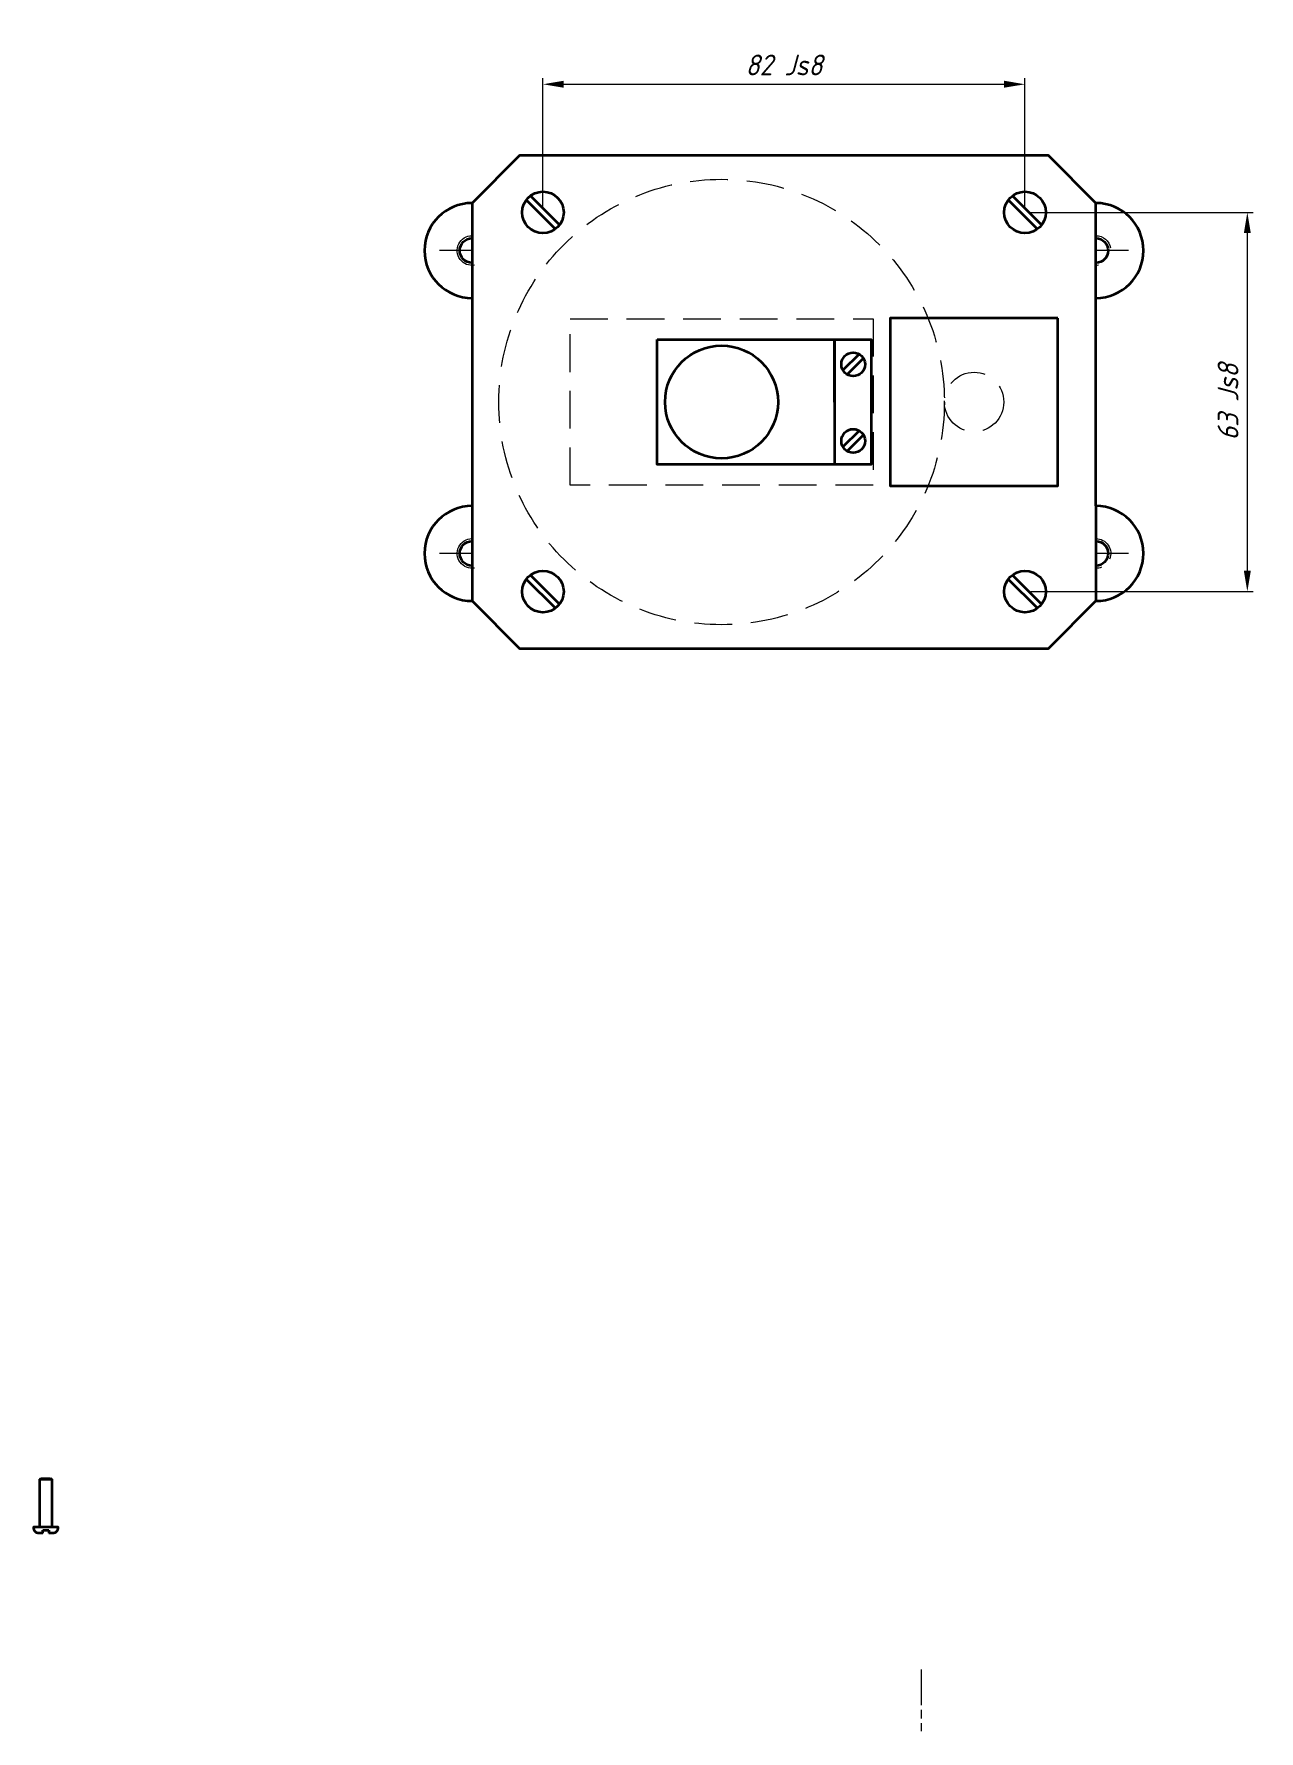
# Model space of a CAD drawing. Header units: millimetres. Extents: x -1657 to 2092, y -1414 to 1302.
# Drawn here: x 1382.6 to 1588.8, y 319.8 to 605.6 of the extents above; entities that cross this region are included whole.
import ezdxf

# ---------------------------------------------------------------- set-up
doc = ezdxf.new("R2010")
doc.units = ezdxf.units.MM
for name, pattern in [('AM_ISO08W050', [18, 12, -1.5, 3, -1.5]), ('AM_ISO08W050x2', [9, 6, -0.75, 1.5, -0.75]), ('HIDDEN', [9.525, 6.35, -3.175])]:
    doc.linetypes.add(name, pattern=pattern)
for name, color, linetype, lineweight in [('AM_0', 7, 'Continuous', 35), ('AM_4', 3, 'Continuous', 15), ('AM_5', 3, 'Continuous', 15), ('AM_7', 4, 'AM_ISO08W050', 15), ('окружности', 100, 'HIDDEN', 15), ('основные', 7, 'Continuous', 35)]:
    doc.layers.add(name, color=color, linetype=linetype, lineweight=lineweight)
doc.styles.get("Standard").update_dxf_attribs({"font": 'geniso.shx', "oblique": 15})
doc.dimstyles.new('AM_GOST$0', dxfattribs={"dimtxt": 3.5, "dimasz": 3.5, "dimexe": 1, "dimexo": 1, "dimgap": 1.5, "dimtad": 1, "dimtoh": 1, "dimtxsty": 'Standard', "dimcen": 0, "dimclrd": 256, "dimclre": 256, "dimclrt": 2, "dimadec": 0, "dimazin": 2, "dimtp": 0.1, "dimtm": 0.1, "dimtfac": 0.71, "dimtmove": 0, "dimatfit": 3, "dimfxl": 1, "dimtolj": 1, "dimlwd": -1, "dimlwe": -1, "dimarcsym": 1})

msp = doc.modelspace()

# ---------------------------------------------------------------- blocks, each defined once
blk = doc.blocks.new('*D52')
at = {"layer": 'AM_5', "linetype": 'ByBlock', "transparency": 16777216}
for p, q in [((1468.29, 576.52), (1468.29, 598.09)), ((1549.41, 576.52), (1549.41, 598.09)), ((1471.79, 597.09), (1545.91, 597.09))]:
    blk.add_line(p, q, dxfattribs=at)
at = {"layer": 'AM_5', "transparency": 16777216}
for points in [[(1471.79, 597.68), (1471.79, 596.51), (1468.29, 597.09)], [(1545.91, 597.68), (1545.91, 596.51), (1549.41, 597.09)]]:
    blk.add_solid(points, dxfattribs=at)
at = {"layer": 'Defpoints', "color": 0, "transparency": 16777216}
for p in [(1549.41, 597.09), (1468.29, 575.52), (1549.41, 575.52)]:
    blk.add_point(p, dxfattribs=at)
at = {"layer": 'AM_5', "color": 2, "transparency": 16777216, "insert": (1508.85, 600.34), "char_height": 3.5, "attachment_point": 5}
blk.add_mtext('\\A1;82 Js8', dxfattribs=at)
blk = doc.blocks.new('*D53')
at = {"layer": 'AM_5', "linetype": 'ByBlock', "transparency": 16777216}
for p, q in [((1550.41, 575.52), (1587.84, 575.52)), ((1586.84, 515.17), (1586.84, 572.02)), ((1550.41, 511.67), (1587.84, 511.67))]:
    blk.add_line(p, q, dxfattribs=at)
at = {"layer": 'AM_5', "transparency": 16777216}
for points in [[(1586.25, 572.02), (1587.42, 572.02), (1586.84, 575.52)], [(1586.25, 515.17), (1587.42, 515.17), (1586.84, 511.67)]]:
    blk.add_solid(points, dxfattribs=at)
at = {"layer": 'Defpoints', "color": 0, "transparency": 16777216}
for p in [(1549.41, 575.52), (1586.84, 575.52), (1549.41, 511.67)]:
    blk.add_point(p, dxfattribs=at)
at = {"layer": 'AM_5', "color": 2, "transparency": 16777216, "insert": (1583.59, 543.59), "char_height": 3.5, "attachment_point": 5, "rotation": 90}
blk.add_mtext('\\A1;63 Js8', dxfattribs=at)

# ---------------------------------------------------------------- dimensions: what is measured, and where the dimension line sits
at = {"layer": 'AM_5'}
dim = msp.add_linear_dim(base=(1549.414, 597.093), p1=(1468.288, 575.518), p2=(1549.414, 575.518), text='82 Js8', dimstyle='AM_GOST$0', override={"dimpost": ''}, dxfattribs=at)
dim.commit()
dim.dimension.update_dxf_attribs({"geometry": '*D52', "text_midpoint": (1508.851, 600.343)})
dim = msp.add_linear_dim(base=(1586.838, 575.518), p1=(1549.414, 511.668), p2=(1549.414, 575.518), angle=90, text='63 Js8', dimstyle='AM_GOST$0', override={"dimpost": ''}, dxfattribs=at)
dim.commit()
dim.dimension.update_dxf_attribs({"geometry": '*D53', "text_midpoint": (1583.588, 543.593)})

# ---------------------------------------------------------------- linework, layer by layer
at = {"layer": 'AM_0', "extrusion": (0, 0, -1)}
for centre, start, end in [((-1456.351, 569.093), 270, 90), ((-1561.351, 569.093), 90, 270), ((-1456.351, 518.093), 270, 90), ((-1561.351, 518.093), 90, 270)]:
    msp.add_arc(centre, 2.067, start, end, dxfattribs=at)
at = {"layer": 'AM_4', "extrusion": (0, 0, -1)}
for centre, start, end in [((-1456.351, 569.093), 260, 90), ((-1561.351, 569.093), 90, 170), ((-1561.351, 569.093), 260, 270), ((-1456.351, 518.093), 260, 90), ((-1561.351, 518.093), 90, 202.5), ((-1561.351, 518.093), 247.5, 270)]:
    msp.add_arc(centre, 2.5, start, end, dxfattribs=at)
at = {"layer": 'AM_7', "linetype": 'AM_ISO08W050x2'}
for p, q in [((1456.351, 563.593), (1456.351, 574.593)), ((1561.351, 563.593), (1561.351, 574.593)), ((1456.351, 569.093), (1450.851, 569.093)), ((1566.851, 569.093), (1561.351, 569.093)), ((1456.351, 512.593), (1456.351, 523.593)), ((1561.351, 512.593), (1561.351, 523.593)), ((1456.351, 518.093), (1450.851, 518.093)), ((1566.851, 518.093), (1561.351, 518.093)), ((1531.951, 330.175), (1531.951, 319.825))]:
    msp.add_line(p, q, dxfattribs=at)
at = {"layer": 'окружности'}
for p, q in [((1472.851, 529.593), (1472.851, 557.593)), ((1472.851, 557.593), (1523.851, 557.593)), ((1523.851, 557.593), (1523.851, 529.593)), ((1523.851, 529.593), (1472.851, 529.593))]:
    msp.add_line(p, q, dxfattribs=at)
for centre, radius in [((1498.351, 543.593), 37.5), ((1540.851, 543.593), 5)]:
    msp.add_circle(centre, radius, dxfattribs=at)
at = {"layer": 'основные'}
for p, q in [((1470.391, 572.72), (1465.48, 577.607)), ((1466.186, 578.316), (1471.096, 573.429)), ((1551.517, 572.72), (1546.607, 577.607)), ((1547.312, 578.316), (1552.222, 573.429)), ((1456.351, 577.093), (1456.351, 561.093)), ((1561.351, 561.093), (1561.351, 577.093)), ((1517.351, 543.593), (1517.351, 554.093)), ((1517.351, 554.093), (1517.351, 533.093)), ((1521.532, 551.66), (1518.787, 548.927)), ((1519.493, 548.219), (1522.238, 550.951)), ((1521.532, 538.755), (1518.787, 536.023)), ((1519.493, 535.314), (1522.238, 538.046)), ((1456.351, 526.093), (1456.351, 510.093)), ((1561.351, 526.093), (1561.351, 510.093)), ((1466.186, 514.466), (1471.096, 509.579)), ((1547.312, 514.466), (1552.222, 509.579)), ((1470.391, 508.87), (1465.48, 513.758)), ((1551.517, 508.87), (1546.607, 513.758)), ((1383.626, 362.211), (1383.843, 362.372)), ((1383.626, 354.211), (1383.626, 362.211)), ((1383.626, 362.211), (1385.626, 362.211)), ((1383.843, 362.372), (1384.626, 362.372)), ((1384.626, 362.372), (1385.41, 362.372)), ((1385.41, 362.372), (1385.626, 362.211)), ((1385.626, 362.211), (1385.626, 354.287)), ((1384.126, 353.136), (1384.126, 353.636)), ((1384.126, 353.636), (1385.126, 353.636)), ((1385.126, 353.636), (1385.126, 353.136))]:
    msp.add_line(p, q, dxfattribs=at)
for points in [[(1561.351, 577.093), (1553.351, 585.093), (1464.351, 585.093), (1456.351, 577.093)], [(1456.351, 561.093), (1456.351, 526.093)], [(1561.351, 526.093), (1561.351, 561.093)], [(1456.351, 510.093), (1456.351, 510.093), (1464.351, 502.093), (1553.351, 502.093), (1561.351, 510.093)]]:
    msp.add_lwpolyline(points, dxfattribs=at)
for points in [[(1554.951, 557.693), (1526.751, 557.693), (1526.751, 529.493), (1554.951, 529.493)], [(1487.518, 554.093), (1523.518, 554.093), (1523.518, 533.093), (1487.518, 533.093)]]:
    msp.add_lwpolyline(points, close=True, dxfattribs=at)
msp.add_lwpolyline([(1384.126, 353.136), (1383.426, 353.136, -0.4142136), (1382.626, 353.936), (1382.626, 354.183), (1386.626, 354.183), (1386.626, 353.936, -0.4142136), (1385.826, 353.136), (1385.126, 353.136)], format="xyb", dxfattribs=at)
for centre, radius in [((1468.288, 575.518), 3.5), ((1549.414, 575.518), 3.5), ((1498.351, 543.593), 9.5), ((1520.512, 549.939), 2), ((1520.512, 537.034), 2), ((1468.288, 511.668), 3.5), ((1549.414, 511.668), 3.5)]:
    msp.add_circle(centre, radius, dxfattribs=at)
for centre, start, end in [((1456.351, 569.093), 90, 270), ((1561.351, 569.093), 270, 90), ((1456.351, 518.093), 90, 270), ((1561.351, 518.093), 270, 90)]:
    msp.add_arc(centre, 8, start, end, dxfattribs=at)

msp.set_redraw_order([(e.dxf.handle, doc.entitydb.next_handle()) for e in msp.query("TEXT MTEXT ATTDEF DIMENSION ARC_DIMENSION")])  # texts and dimensions are drawn at this point

doc.saveas('drawing.dxf')
